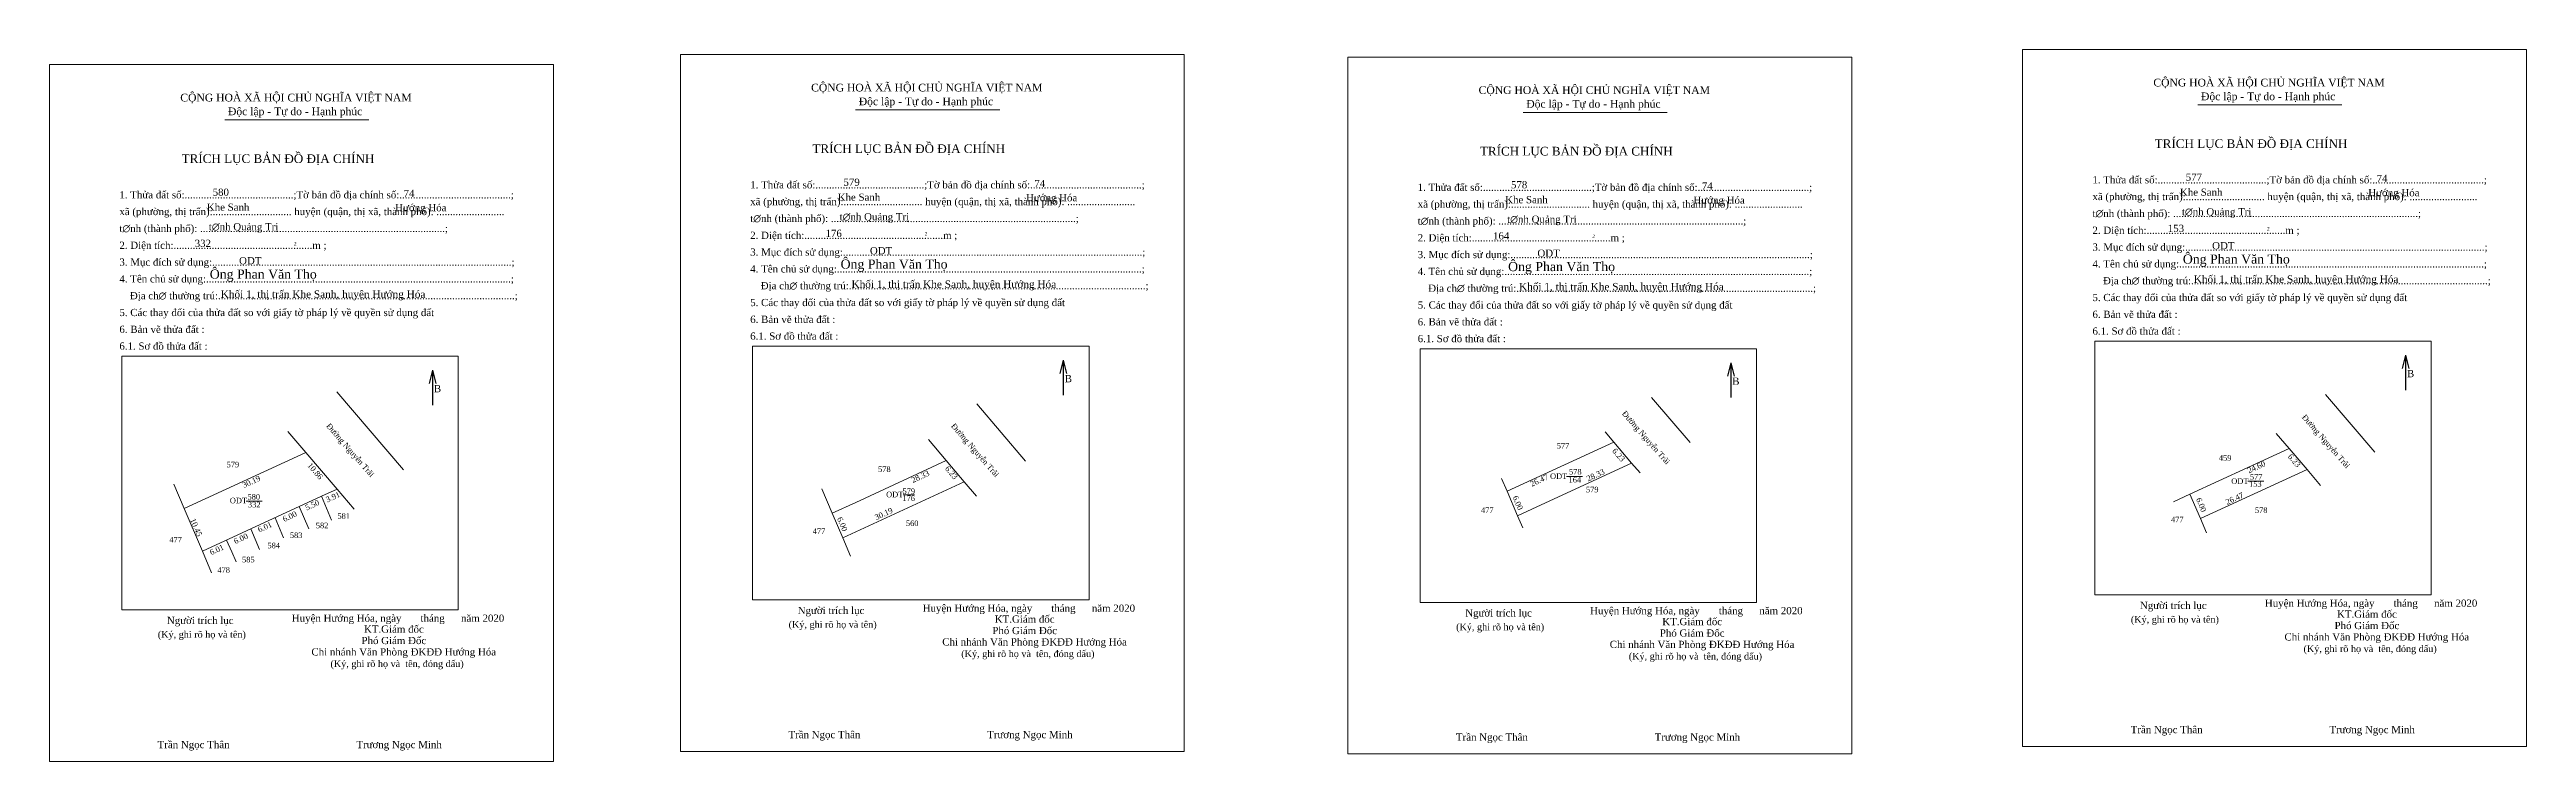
# Model space of a CAD drawing. Header units: metres. Extents: x 549612 to 552411, y 1838750 to 1839254.
# Drawn here: x 550451 to 551010, y 1838986 to 1839146 of the extents above; entities that cross this region are included whole.
import ezdxf
from ezdxf.enums import TextEntityAlignment as Align

# ---------------------------------------------------------------- set-up
doc = ezdxf.new("R2010")
doc.units = ezdxf.units.M
doc.header["$MEASUREMENT"] = 0
for name, pattern in [('DGN Style 2', [15.8521, 9.51126, -6.34084]), ('DGN Style 3', [22.19294, 15.8521, -6.34084]), ('DGN Style 4', [25.379212, 12.68168, -6.34084, 0.015852, -6.34084])]:
    doc.linetypes.add(name, pattern=pattern)
doc.layers.add('Level 10', color=7, linetype='Continuous', lineweight=0)
doc.styles.add('Style-VHtime', font='VHtime.shx')
doc.styles.add('Style-VHtimeb', font='VHtimeb.shx')
doc.styles.add('Style-Vntime', font='Vntime.shx')
doc.styles.add('Style-Vntimeb', font='Vntimeb.shx')
doc.styles.add('Style-Vntimei I 0.00000', font='Vntimei.shx')
doc.dimstyles.get("Standard").update_dxf_attribs({"dimtxt": 0.18, "dimasz": 0.18, "dimexe": 0.18, "dimexo": 0.0625, "dimgap": 0.09, "dimtad": 0, "dimtih": 1, "dimtoh": 1, "dimdec": 4, "dimzin": 0, "dimdsep": 46, "dimtxsty": 'Standard', "dimcen": 0.09, "dimadec": 0, "dimazin": 0, "dimtfac": 1, "dimtdec": 4, "dimtofl": 0, "dimtmove": 0, "dimatfit": 3, "dimfxl": 1, "dimtolj": 1, "dimtzin": 0, "dimarcsym": 0})

msp = doc.modelspace()

# ---------------------------------------------------------------- texts
at = {"layer": 'Level 10', "color": 7, "linetype": 'Continuous', "lineweight": 0}
for s, height, style, p in [('CéNG HOµ X· HéI CHñ NGHÜA VIÖT NAM', 1.73292, 'Style-VHtimeb', (550623.05, 1839136.69)), ('CéNG HOµ X· HéI CHñ NGHÜA VIÖT NAM', 1.73292, 'Style-VHtimeb', (550773.49, 1839136.13)), ('CéNG HOµ X· HéI CHñ NGHÜA VIÖT NAM', 1.73292, 'Style-VHtimeb', (550925.56, 1839137.82)), ('CéNG HOµ X· HéI CHñ NGHÜA VIÖT NAM', 1.73292, 'Style-VHtimeb', (550480.88, 1839134.44)), ('§éc lËp - Tù do - H¹nh phóc', 1.73292, 'Style-Vntimeb', (550491.62, 1839131.34)), ('§éc lËp - Tù do - H¹nh phóc', 1.73292, 'Style-Vntimeb', (550633.79, 1839133.59)), ('§éc lËp - Tù do - H¹nh phóc', 1.73292, 'Style-Vntimeb', (550784.23, 1839133.03)), ('§éc lËp - Tù do - H¹nh phóc', 1.73292, 'Style-Vntimeb', (550936.3, 1839134.72)), ('TRÝCH LôC B¶N ®å ®ÞA CHÝNH', 1.94952, 'Style-VHtimeb', (550481.18, 1839120.57)), ('TRÝCH LôC B¶N ®å ®ÞA CHÝNH', 1.94952, 'Style-VHtimeb', (550623.35, 1839122.82)), ('TRÝCH LôC B¶N ®å ®ÞA CHÝNH', 1.94952, 'Style-VHtimeb', (550773.79, 1839122.26)), ('TRÝCH LôC B¶N ®å ®ÞA CHÝNH', 1.94952, 'Style-VHtimeb', (550925.86, 1839123.95)), ('1. Thöa ®Êt sè:........................................;Tê b¶n ®å ®Þa chÝnh sè:.........................................;', 1.62456, 'Style-Vntime', (550609.32, 1839114.84)), ('579', 1.62, 'Style-Vntime', (550630.34, 1839115.42)), ('74', 1.62, 'Style-Vntime', (550673.36, 1839115.14)), ('1. Thöa ®Êt sè:........................................;Tê b¶n ®å ®Þa chÝnh sè:.........................................;', 1.62456, 'Style-Vntime', (550759.76, 1839114.28)), ('578', 1.62, 'Style-Vntime', (550780.78, 1839114.86)), ('74', 1.62, 'Style-Vntime', (550823.8, 1839114.58)), ('1. Thöa ®Êt sè:........................................;Tê b¶n ®å ®Þa chÝnh sè:.........................................;', 1.62456, 'Style-Vntime', (550911.83, 1839115.97)), ('577', 1.62, 'Style-Vntime', (550932.85, 1839116.55)), ('74', 1.62, 'Style-Vntime', (550975.87, 1839116.27)), ('x· (ph\xadêng, thÞ trÊn):............................. huyÖn (quËn, thÞ x·, thµnh phè): .........................', 1.62414, 'Style-Vntime', (550467.15, 1839108.81)), ('1. Thöa ®Êt sè:........................................;Tê b¶n ®å ®Þa chÝnh sè:.........................................;', 1.62456, 'Style-Vntime', (550467.15, 1839112.59)), ('Khe Sanh', 1.62, 'Style-Vntime', (550486.87, 1839109.8)), ('580', 1.62, 'Style-Vntime', (550488.17, 1839113.17)), ('H\xadíng Hãa', 1.62402, 'Style-Vntime', (550529.31, 1839109.69)), ('74', 1.62, 'Style-Vntime', (550531.19, 1839112.89)), ('x· (ph\xadêng, thÞ trÊn):............................. huyÖn (quËn, thÞ x·, thµnh phè): .........................', 1.62414, 'Style-Vntime', (550609.32, 1839111.06)), ('Khe Sanh', 1.62, 'Style-Vntime', (550629.04, 1839112.05)), ('H\xadíng Hãa', 1.62402, 'Style-Vntime', (550671.48, 1839111.94)), ('x· (ph\xadêng, thÞ trÊn):............................. huyÖn (quËn, thÞ x·, thµnh phè): .........................', 1.62414, 'Style-Vntime', (550759.76, 1839110.5)), ('Khe Sanh', 1.62, 'Style-Vntime', (550779.48, 1839111.49)), ('H\xadíng Hãa', 1.62402, 'Style-Vntime', (550821.92, 1839111.38)), ('x· (ph\xadêng, thÞ trÊn):............................. huyÖn (quËn, thÞ x·, thµnh phè): .........................', 1.62414, 'Style-Vntime', (550911.83, 1839112.19)), ('Khe Sanh', 1.62, 'Style-Vntime', (550931.55, 1839113.18)), ('t∅nh Qu¶ng TrÞ', 1.62456, 'Style-Vntime', (550931.99, 1839108.77)), ('H\xadíng Hãa', 1.62402, 'Style-Vntime', (550973.99, 1839113.07)), ('t∅nh (thµnh phè): ..........................................................................................;', 1.62414, 'Style-Vntime', (550467.15, 1839105.01)), ('t∅nh Qu¶ng TrÞ', 1.62456, 'Style-Vntime', (550487.31, 1839105.39)), ('t∅nh (thµnh phè): ..........................................................................................;', 1.62414, 'Style-Vntime', (550609.32, 1839107.26)), ('2. DiÖn tÝch:...................................................m ;', 1.62414, 'Style-Vntime', (550609.32, 1839103.46)), ('t∅nh Qu¶ng TrÞ', 1.62456, 'Style-Vntime', (550629.48, 1839107.64)), ('t∅nh (thµnh phè): ..........................................................................................;', 1.62414, 'Style-Vntime', (550759.76, 1839106.7)), ('t∅nh Qu¶ng TrÞ', 1.62456, 'Style-Vntime', (550779.92, 1839107.08)), ('t∅nh (thµnh phè): ..........................................................................................;', 1.62414, 'Style-Vntime', (550911.83, 1839108.39)), ('2. DiÖn tÝch:...................................................m ;', 1.62414, 'Style-Vntime', (550911.83, 1839104.59)), ('2. DiÖn tÝch:...................................................m ;', 1.62414, 'Style-Vntime', (550467.15, 1839101.21)), ('3. Môc ®Ých sö dông:..............................................................................................................;', 1.62456, 'Style-Vntime', (550467.15, 1839097.43)), ('3. Môc ®Ých sö dông:..............................................................................................................;', 1.62456, 'Style-Vntime', (550609.32, 1839099.68)), ('2. DiÖn tÝch:...................................................m ;', 1.62414, 'Style-Vntime', (550759.76, 1839102.9)), ('3. Môc ®Ých sö dông:..............................................................................................................;', 1.62456, 'Style-Vntime', (550759.76, 1839099.12)), ('3. Môc ®Ých sö dông:..............................................................................................................;', 1.62456, 'Style-Vntime', (550911.83, 1839100.81)), ('4. Tªn chñ sö dông:................................................................................................................;', 1.62456, 'Style-Vntime', (550467.15, 1839093.64)), ('4. Tªn chñ sö dông:................................................................................................................;', 1.62456, 'Style-Vntime', (550609.32, 1839095.89)), ('§Þa ch∅ th\xadêng tró:.............................................................................................................;', 1.62456, 'Style-Vntime', (550611.69, 1839092.1)), ('4. Tªn chñ sö dông:................................................................................................................;', 1.62456, 'Style-Vntime', (550759.76, 1839095.33)), ('4. Tªn chñ sö dông:................................................................................................................;', 1.62456, 'Style-Vntime', (550911.83, 1839097.02)), ('§Þa ch∅ th\xadêng tró:.............................................................................................................;', 1.62456, 'Style-Vntime', (550914.2, 1839093.23)), ('§Þa ch∅ th\xadêng tró:.............................................................................................................;', 1.62456, 'Style-Vntime', (550469.52, 1839089.85)), ('5. C¸c thay ®æi cña thöa ®Êt so víi giÊy tê ph¸p lý vÒ quyÒn sö dông ®Êt', 1.62456, 'Style-Vntime', (550609.32, 1839088.31)), ('5. C¸c thay ®æi cña thöa ®Êt so víi giÊy tê ph¸p lý vÒ quyÒn sö dông ®Êt', 1.62456, 'Style-Vntime', (550759.76, 1839087.75)), ('§Þa ch∅ th\xadêng tró:.............................................................................................................;', 1.62456, 'Style-Vntime', (550762.13, 1839091.54)), ('5. C¸c thay ®æi cña thöa ®Êt so víi giÊy tê ph¸p lý vÒ quyÒn sö dông ®Êt', 1.62456, 'Style-Vntime', (550911.83, 1839089.44)), ('6. B¶n vÏ thöa ®Êt :', 1.62456, 'Style-Vntime', (550467.15, 1839082.27)), ('5. C¸c thay ®æi cña thöa ®Êt so víi giÊy tê ph¸p lý vÒ quyÒn sö dông ®Êt', 1.62456, 'Style-Vntime', (550467.15, 1839086.06)), ('6. B¶n vÏ thöa ®Êt :', 1.62456, 'Style-Vntime', (550609.32, 1839084.52)), ('6.1. S¬ ®å thöa ®Êt :', 1.62456, 'Style-Vntime', (550609.32, 1839080.74)), ('6. B¶n vÏ thöa ®Êt :', 1.62456, 'Style-Vntime', (550759.76, 1839083.96)), ('6. B¶n vÏ thöa ®Êt :', 1.62456, 'Style-Vntime', (550911.83, 1839085.65)), ('6.1. S¬ ®å thöa ®Êt :', 1.62456, 'Style-Vntime', (550911.83, 1839081.87)), ('6.1. S¬ ®å thöa ®Êt :', 1.62456, 'Style-Vntime', (550467.15, 1839078.49)), ('6.1. S¬ ®å thöa ®Êt :', 1.62456, 'Style-Vntime', (550759.76, 1839080.18)), ('B', 1.62456, 'Style-VHtimeb', (550680.2, 1839071.15)), ('B', 1.62456, 'Style-VHtimeb', (550830.64, 1839070.59)), ('B', 1.62456, 'Style-VHtimeb', (550982.71, 1839072.28)), ('B', 1.62456, 'Style-VHtimeb', (550538.03, 1839068.9))]:
    msp.add_text(s, height=height, dxfattribs=dict(at, style=style)).set_placement(p)
for s, height, style, p in [('176', 1.62, 'Style-Vntime', (550626.3, 1839105.52)), ('2', 0.81198, 'Style-Vntime', (550648.64, 1839105.01198)), ('164', 1.62, 'Style-Vntime', (550776.74, 1839104.96)), ('153', 1.62, 'Style-Vntime', (550928.81, 1839106.65)), ('2', 0.81198, 'Style-Vntime', (550951.15, 1839106.14198)), ('332', 1.62, 'Style-Vntime', (550484.13, 1839103.27)), ('ODT', 1.62, 'Style-VHtime', (550494.13, 1839099.36)), ('2', 0.81198, 'Style-Vntime', (550506.47, 1839102.76198)), ('¤ng Phan V¨n Thä', 2.05998, 'Style-Vntime', (550629.69, 1839098.80998)), ('ODT', 1.62, 'Style-VHtime', (550636.3, 1839101.61)), ('ODT', 1.62, 'Style-VHtime', (550786.74, 1839101.05)), ('2', 0.81198, 'Style-Vntime', (550799.08, 1839104.45198)), ('¤ng Phan V¨n Thä', 2.05998, 'Style-Vntime', (550932.2, 1839099.93998)), ('ODT', 1.62, 'Style-VHtime', (550938.81, 1839102.74)), ('¤ng Phan V¨n Thä', 2.05998, 'Style-Vntime', (550487.52, 1839096.55998)), ('Khèi 1, thÞ trÊn Khe Sanh, huyÖn H\xadíng Hãa', 1.68, 'Style-Vntime', (550632.16, 1839094.1)), ('¤ng Phan V¨n Thä', 2.05998, 'Style-Vntime', (550780.13, 1839098.24998)), ('Khèi 1, thÞ trÊn Khe Sanh, huyÖn H\xadíng Hãa', 1.68, 'Style-Vntime', (550782.6, 1839093.54)), ('Khèi 1, thÞ trÊn Khe Sanh, huyÖn H\xadíng Hãa', 1.68, 'Style-Vntime', (550934.67, 1839095.23)), ('Khèi 1, thÞ trÊn Khe Sanh, huyÖn H\xadíng Hãa', 1.68, 'Style-Vntime', (550489.99, 1839091.85))]:
    msp.add_text(s, height=height, dxfattribs=dict(at, style=style)).set_placement(p, align=Align.TOP_LEFT)
at = {"layer": 'Level 10', "color": 7, "linetype": 'DGN Style 3', "lineweight": 0, "style": 'Style-Vntime'}
for p in [(550518.72951, 1839055.450177), (550659.54951, 1839055.450177), (550810.74951, 1839058.270177), (550963.99951, 1839057.430177)]:
    msp.add_text('§\xadêng NguyÔn Tr·i', height=1.24998, rotation=311.167297, dxfattribs=at).set_placement(p, align=Align.CENTER)
at = {"layer": 'Level 10', "color": 7, "linetype": 'Continuous', "lineweight": 0}
for s, height, style, p in [('577', 1.24998, 'Style-Vntime', (550792.513295, 1839057.45998)), ('459', 1.24998, 'Style-Vntime', (550941.73725, 1839054.71998)), ('579', 1.24998, 'Style-Vntime', (550492.72725, 1839053.21998)), ('578', 1.24998, 'Style-Vntime', (550639.557397, 1839052.17998)), ('164', 1.24998, 'Style-Vntime', (550795.174656, 1839049.78998)), ('578', 1.24998, 'Style-Vntime', (550795.277397, 1839051.60998)), ('153', 1.24998, 'Style-Vntime', (550948.536493, 1839048.83998)), ('577', 1.24998, 'Style-Vntime', (550948.723295, 1839050.44998)), ('580', 1.24998, 'Style-Vntime', (550497.437397, 1839045.94998)), ('332', 1.24998, 'Style-Vntime', (550497.53549, 1839044.19998)), ('579', 1.24998, 'Style-Vntime', (550645.05725, 1839047.22998)), ('176', 1.24998, 'Style-Vntime', (550645.043659, 1839045.62998)), ('579', 1.24998, 'Style-Vntime', (550799.09725, 1839047.59998)), ('582', 1.24998, 'Style-Vntime', (550512.83549, 1839039.49998)), ('581', 1.24998, 'Style-Vntime', (550517.705643, 1839041.61998)), ('477', 1.24998, 'Style-Vntime', (550624.833295, 1839038.22998)), ('560', 1.24998, 'Style-Vntime', (550645.827397, 1839039.99998)), ('477', 1.24998, 'Style-Vntime', (550775.433295, 1839042.92998)), ('477', 1.24998, 'Style-Vntime', (550930.933295, 1839040.81998)), ('578', 1.24998, 'Style-Vntime', (550949.857397, 1839042.93998)), ('477', 1.24998, 'Style-Vntime', (550479.823295, 1839036.28998)), ('584', 1.24998, 'Style-Vntime', (550501.934656, 1839034.97998)), ('583', 1.24998, 'Style-Vntime', (550506.986493, 1839037.29998)), ('478', 1.24998, 'Style-Vntime', (550490.657397, 1839029.46998)), ('585', 1.24998, 'Style-Vntime', (550496.216112, 1839031.80998)), ('HuyÖn H\xadíng Hãa, ngµy       th¸ng      n¨m 2020', 1.62456, 'Style-Vntime', (550672.124682, 1839021.04456)), ('Ng\xadêi trÝch lôc', 1.62456, 'Style-Vntimeb', (550930.050076, 1839021.66456)), ('HuyÖn H\xadíng Hãa, ngµy       th¸ng      n¨m 2020', 1.62456, 'Style-Vntime', (550974.634682, 1839022.17456)), ('Ng\xadêi trÝch lôc', 1.62456, 'Style-Vntimeb', (550485.370076, 1839018.28456)), ('HuyÖn H\xadíng Hãa, ngµy       th¸ng      n¨m 2020', 1.62456, 'Style-Vntime', (550529.954682, 1839018.79456)), ('KT.Gi¸m ®èc', 1.62456, 'Style-Vntimeb', (550529.010906, 1839016.33456)), ('(Ký, ghi râ hä vµ tªn)', 1.51632, 'Style-Vntimei I 0.00000', (550627.901423, 1839017.33632)), ('Ng\xadêi trÝch lôc', 1.62456, 'Style-Vntimeb', (550627.540076, 1839020.53456)), ('Phã Gi¸m §èc', 1.62456, 'Style-Vntimeb', (550671.184938, 1839016.00456)), ('KT.Gi¸m ®èc', 1.62456, 'Style-Vntimeb', (550671.180906, 1839018.58456)), ('(Ký, ghi râ hä vµ tªn)', 1.51632, 'Style-Vntimei I 0.00000', (550778.341423, 1839016.77632)), ('Ng\xadêi trÝch lôc', 1.62456, 'Style-Vntimeb', (550777.980076, 1839019.97456)), ('HuyÖn H\xadíng Hãa, ngµy       th¸ng      n¨m 2020', 1.62456, 'Style-Vntime', (550822.564682, 1839020.48456)), ('Phã Gi¸m §èc', 1.62456, 'Style-Vntimeb', (550821.624938, 1839015.44456)), ('KT.Gi¸m ®èc', 1.62456, 'Style-Vntimeb', (550821.620906, 1839018.02456)), ('(Ký, ghi râ hä vµ tªn)', 1.51632, 'Style-Vntimei I 0.00000', (550930.411423, 1839018.46632)), ('Phã Gi¸m §èc', 1.62456, 'Style-Vntimeb', (550973.694938, 1839017.13456)), ('KT.Gi¸m ®èc', 1.62456, 'Style-Vntimeb', (550973.690906, 1839019.71456)), ('(Ký, ghi râ hä vµ tªn)', 1.51632, 'Style-Vntimei I 0.00000', (550485.731423, 1839015.08632)), ('Chi nh¸nh V¨n Phßng §K§§ H\xadíng Hãa', 1.62456, 'Style-Vntimeb', (550531.236651, 1839011.19456)), ('Phã Gi¸m §èc', 1.62456, 'Style-Vntimeb', (550529.014938, 1839013.75456)), ('Chi nh¸nh V¨n Phßng §K§§ H\xadíng Hãa', 1.62456, 'Style-Vntimeb', (550673.406651, 1839013.44456)), ('(Ký, ghi râ hä vµ  tªn, ®ãng dÊu)', 1.51632, 'Style-Vntimei I 0.00000', (550671.906015, 1839010.72632)), ('Chi nh¸nh V¨n Phßng §K§§ H\xadíng Hãa', 1.62456, 'Style-Vntimeb', (550823.846651, 1839012.88456)), ('(Ký, ghi râ hä vµ  tªn, ®ãng dÊu)', 1.51632, 'Style-Vntimei I 0.00000', (550822.346015, 1839010.16632)), ('Chi nh¸nh V¨n Phßng §K§§ H\xadíng Hãa', 1.62456, 'Style-Vntimeb', (550975.916651, 1839014.57456)), ('(Ký, ghi râ hä vµ  tªn, ®ãng dÊu)', 1.51632, 'Style-Vntimei I 0.00000', (550974.416015, 1839011.85632)), ('(Ký, ghi râ hä vµ  tªn, ®ãng dÊu)', 1.51632, 'Style-Vntimei I 0.00000', (550529.736015, 1839008.47632)), ('TrÇn Ngäc Th©n', 1.62414, 'Style-Vntime', (550928.553163, 1838993.68414)), ('Tr\xad¬ng Ngäc Minh', 1.62456, 'Style-Vntime', (550974.865242, 1838993.68456)), ('TrÇn Ngäc Th©n', 1.62414, 'Style-Vntime', (550483.873163, 1838990.30414)), ('Tr\xad¬ng Ngäc Minh', 1.62456, 'Style-Vntime', (550530.185242, 1838990.30456)), ('TrÇn Ngäc Th©n', 1.62414, 'Style-Vntime', (550626.043163, 1838992.55414)), ('Tr\xad¬ng Ngäc Minh', 1.62456, 'Style-Vntime', (550672.355242, 1838992.55456)), ('TrÇn Ngäc Th©n', 1.62414, 'Style-Vntime', (550776.483163, 1838991.99414)), ('Tr\xad¬ng Ngäc Minh', 1.62456, 'Style-Vntime', (550822.795242, 1838991.99456))]:
    msp.add_text(s, height=height, dxfattribs=dict(at, style=style)).set_placement(p, align=Align.TOP_CENTER)
at = {"layer": 'Level 10', "color": 7, "linetype": 'Continuous', "lineweight": 0, "style": 'Style-Vntime'}
for s, height, rotation, p in [('6.23', 1.2498, 310.511583, (550804.566478, 1839054.357381)), ('6.23', 1.24986, 310.511583, (550956.846522, 1839053.07733)), ('30.19', 1.24998, 24.773814, (550497.142445, 1839048.177236)), ('10.86', 1.2498, 310.555508, (550510.814449, 1839050.72422)), ('28.33', 1.24998, 24.773728, (550647.922679, 1839049.322726)), ('6.23', 1.24986, 310.511583, (550654.196522, 1839050.36733)), ('26.47', 1.24998, 24.773628, (550787.390696, 1839048.467192)), ('28.33', 1.24998, 24.773728, (550800.112679, 1839049.662726)), ('24.60', 1.24998, 24.773514, (550949.041662, 1839051.481479)), ('3.91', 1.24998, 24.795608, (550515.528334, 1839044.729794)), ('6.00', 1.24998, 293.148464, (550781.752916, 1839043.733348)), ('6.00', 1.24998, 293.148464, (550935.792916, 1839043.283348)), ('26.47', 1.24998, 24.773628, (550944.130696, 1839044.377192)), ('10.45', 1.24998, 293.155403, (550483.885597, 1839038.19679)), ('6.01', 1.24998, 24.688572, (550500.189453, 1839037.947367)), ('6.00', 1.24998, 24.855236, (550505.799302, 1839040.341882)), ('6.00', 1.24998, 293.148464, (550629.512916, 1839038.923348)), ('30.19', 1.24998, 24.773814, (550639.672445, 1839040.937236)), ('6.01', 1.24998, 24.775142, (550489.348548, 1839032.84933)), ('6.00', 1.24998, 24.815128, (550494.789723, 1839035.340973))]:
    msp.add_text(s, height=height, rotation=rotation, dxfattribs=at).set_placement(p, align=Align.CENTER)
at = {"layer": 'Level 10', "color": 7, "linetype": 'DGN Style 2', "lineweight": 0, "style": 'Style-Vntime'}
for p in [(550791.526843, 1839049.98499), (550945.056843, 1839048.86499), (550493.986843, 1839044.49499), (550641.896843, 1839045.85499)]:
    msp.add_text('ODT', height=1.24998, dxfattribs=at).set_placement(p, align=Align.MIDDLE_CENTER)
at = {"layer": 'Level 10', "color": 7, "linetype": 'DGN Style 4', "lineweight": 0, "style": 'Style-Vntime'}
msp.add_text('5.50', height=1.24998, rotation=24.702431, dxfattribs=at).set_placement((550510.860902, 1839042.918415), align=Align.CENTER)

# ---------------------------------------------------------------- blocks, each defined once
blk = doc.blocks.new('TerminatorOpen_0.5')
at = {"color": 0, "linetype": 'ByBlock', "lineweight": -2}
for q in [(-1, 0.25), (-1, 0), (-1, -0.25)]:
    blk.add_line((0, 0), q, dxfattribs=at)

# ---------------------------------------------------------------- linework, layer by layer
at = {"layer": 'Level 10', "color": 7, "linetype": 'Continuous', "lineweight": 0, "ltscale": 19161337.188549}
for p, q in [((550935.568271, 1839133.655112), (550968.065514, 1839133.655112)), ((550490.888271, 1839130.275112), (550523.385514, 1839130.275112)), ((550633.058271, 1839132.525112), (550665.555514, 1839132.525112)), ((550783.498271, 1839131.965112), (550815.995514, 1839131.965112))]:
    msp.add_line(p, q, dxfattribs=at)
at = {"layer": 'Level 10', "color": 7, "linetype": 'Continuous', "lineweight": 13}
for p, q in [((550467.697814, 1839019.853058), (550467.697814, 1839077.022306)), ((550467.697814, 1839077.022306), (550543.51016, 1839077.022306)), ((550543.51016, 1839077.022306), (550543.51016, 1839019.853058)), ((550609.867814, 1839022.103058), (550609.867814, 1839079.272306)), ((550609.867814, 1839079.272306), (550685.68016, 1839079.272306)), ((550685.68016, 1839079.272306), (550685.68016, 1839022.103058)), ((550760.307814, 1839021.543058), (550760.307814, 1839078.712306)), ((550760.307814, 1839078.712306), (550836.12016, 1839078.712306)), ((550836.12016, 1839078.712306), (550836.12016, 1839021.543058)), ((550912.377814, 1839023.233058), (550912.377814, 1839080.402306)), ((550912.377814, 1839080.402306), (550988.19016, 1839080.402306)), ((550988.19016, 1839080.402306), (550988.19016, 1839023.233058))]:
    msp.add_line(p, q, dxfattribs=at)
at = {"layer": 'Level 10', "color": 7, "linetype": 'Continuous', "lineweight": 0}
for p, q in [((550531.21, 1839051.44), (550516.18, 1839068.99)), ((550671.39, 1839053.4), (550660.41, 1839066.25)), ((550821.13, 1839057.57), (550812.45, 1839067.74)), ((550975.48, 1839055.38), (550964.36, 1839068.4)), ((550509.16, 1839055.33), (550505.11, 1839060.07)), ((550481.75, 1839042.68), (550509.16, 1839055.33)), ((550516.22, 1839047.08), (550509.16, 1839055.33)), ((550653.52, 1839053.48), (550649.47, 1839058.22)), ((550779.9, 1839046.59), (550803.93, 1839057.68)), ((550803.93, 1839057.68), (550801.99, 1839059.94)), ((550807.98, 1839052.94), (550803.93, 1839057.68)), ((550946.82, 1839051.94), (550956.14, 1839056.24)), ((550953.27, 1839059.6), (550956.14, 1839056.24)), ((550960.19, 1839051.5), (550956.14, 1839056.24)), ((550633.11, 1839044.06), (550653.52, 1839053.48)), ((550657.57, 1839048.74), (550653.52, 1839053.48)), ((550778.68, 1839049.44), (550779.9, 1839046.59)), ((550787.57, 1839043.52), (550807.98, 1839052.94)), ((550793.28, 1839049.9), (550796.9, 1839049.9)), ((550809.88, 1839050.72), (550807.98, 1839052.94)), ((550933.8, 1839045.93), (550946.82, 1839051.94)), ((550936.16, 1839040.41), (550960.19, 1839051.5)), ((550946.83, 1839048.89), (550950.45, 1839048.89)), ((550963.26, 1839047.9), (550960.19, 1839051.5)), ((550479.39, 1839048.2), (550481.75, 1839042.68)), ((550485.86, 1839033.07), (550512.67, 1839045.44)), ((550495.72, 1839044.34), (550499.34, 1839044.34)), ((550512.67, 1839045.44), (550516.22, 1839047.08)), ((550512.67, 1839045.44), (550514.95, 1839040.1)), ((550520.09, 1839042.55), (550516.22, 1839047.08)), ((550625.44, 1839047.13), (550627.8, 1839041.61)), ((550627.8, 1839041.61), (550633.11, 1839044.06)), ((550630.16, 1839036.09), (550657.57, 1839048.74)), ((550643.81, 1839045.74), (550646.34, 1839045.74)), ((550660.35, 1839045.49), (550657.57, 1839048.74)), ((550779.9, 1839046.59), (550782.26, 1839041.07)), ((550782.26, 1839041.07), (550787.57, 1839043.52)), ((550930.09, 1839044.17), (550933.8, 1839045.93)), ((550933.8, 1839045.93), (550936.16, 1839040.41)), ((550481.75, 1839042.68), (550485.86, 1839033.07)), ((550496.77, 1839038.11), (550498.75, 1839033.47)), ((550502.23, 1839040.62), (550504.16, 1839036.09)), ((550507.67, 1839043.14), (550509.81, 1839038.14)), ((550627.8, 1839041.61), (550630.16, 1839036.09)), ((550782.26, 1839041.07), (550783.42, 1839038.35)), ((550936.16, 1839040.41), (550937.52, 1839037.23)), ((550485.86, 1839033.07), (550487.93, 1839028.22)), ((550491.32, 1839035.59), (550492.47, 1839032.9)), ((550492.47, 1839032.9), (550493.44, 1839030.64)), ((550630.16, 1839036.09), (550631.91, 1839031.99))]:
    msp.add_line(p, q, dxfattribs=at)
at = {"layer": 'Level 10', "color": 7, "linetype": 'Continuous', "lineweight": 0, "flags": 128}
for points in [[(550593.576001, 1839145.0053), (550707.137617, 1839145.0053), (550707.137617, 1838987.935365), (550593.576001, 1838987.935365), (550593.576001, 1839145.0053)], [(550744.016001, 1839144.4453), (550857.577617, 1839144.4453), (550857.577617, 1838987.375365), (550744.016001, 1838987.375365), (550744.016001, 1839144.4453)], [(550896.086001, 1839146.1353), (551009.647617, 1839146.1353), (551009.647617, 1838989.065365), (550896.086001, 1838989.065365), (550896.086001, 1839146.1353)], [(550451.406001, 1839142.7553), (550564.967617, 1839142.7553), (550564.967617, 1838985.685365), (550451.406001, 1838985.685365), (550451.406001, 1839142.7553)]]:
    msp.add_lwpolyline(points, close=True, dxfattribs=at)
at = {"layer": 'Level 10', "color": 7, "linetype": 'Continuous', "lineweight": 13, "flags": 128}
for points in [[(550609.867814, 1839022.103058), (550685.68016, 1839022.103058)], [(550760.307814, 1839021.543058), (550836.12016, 1839021.543058)], [(550912.377814, 1839023.233058), (550988.19016, 1839023.233058)], [(550467.697814, 1839019.853058), (550543.51016, 1839019.853058)]]:
    msp.add_lwpolyline(points, dxfattribs=at)

msp.set_redraw_order([(e.dxf.handle, doc.entitydb.next_handle()) for e in msp.query("TEXT MTEXT ATTDEF DIMENSION ARC_DIMENSION")])  # texts and dimensions are drawn at this point

# ---------------------------------------------------------------- leaders
at = {"layer": 'Level 10', "color": 7, "linetype": 'Continuous', "lineweight": 13}
for points in [[(550982.37, 1839077.22), (550982.37, 1839069.37)], [(550537.69, 1839073.84), (550537.69, 1839065.99)], [(550679.86, 1839076.09), (550679.86, 1839068.24)], [(550830.3, 1839075.53), (550830.3, 1839067.68)]]:
    msp.add_leader(points, dimstyle='Standard', override={"dimtxt": 3, "dimasz": 3, "dimgap": 0, "dimtxsty": 'Style-Vntime', "dimldrblk": 'TerminatorOpen_0.5'}, dxfattribs=at)

doc.saveas('drawing.dxf')
